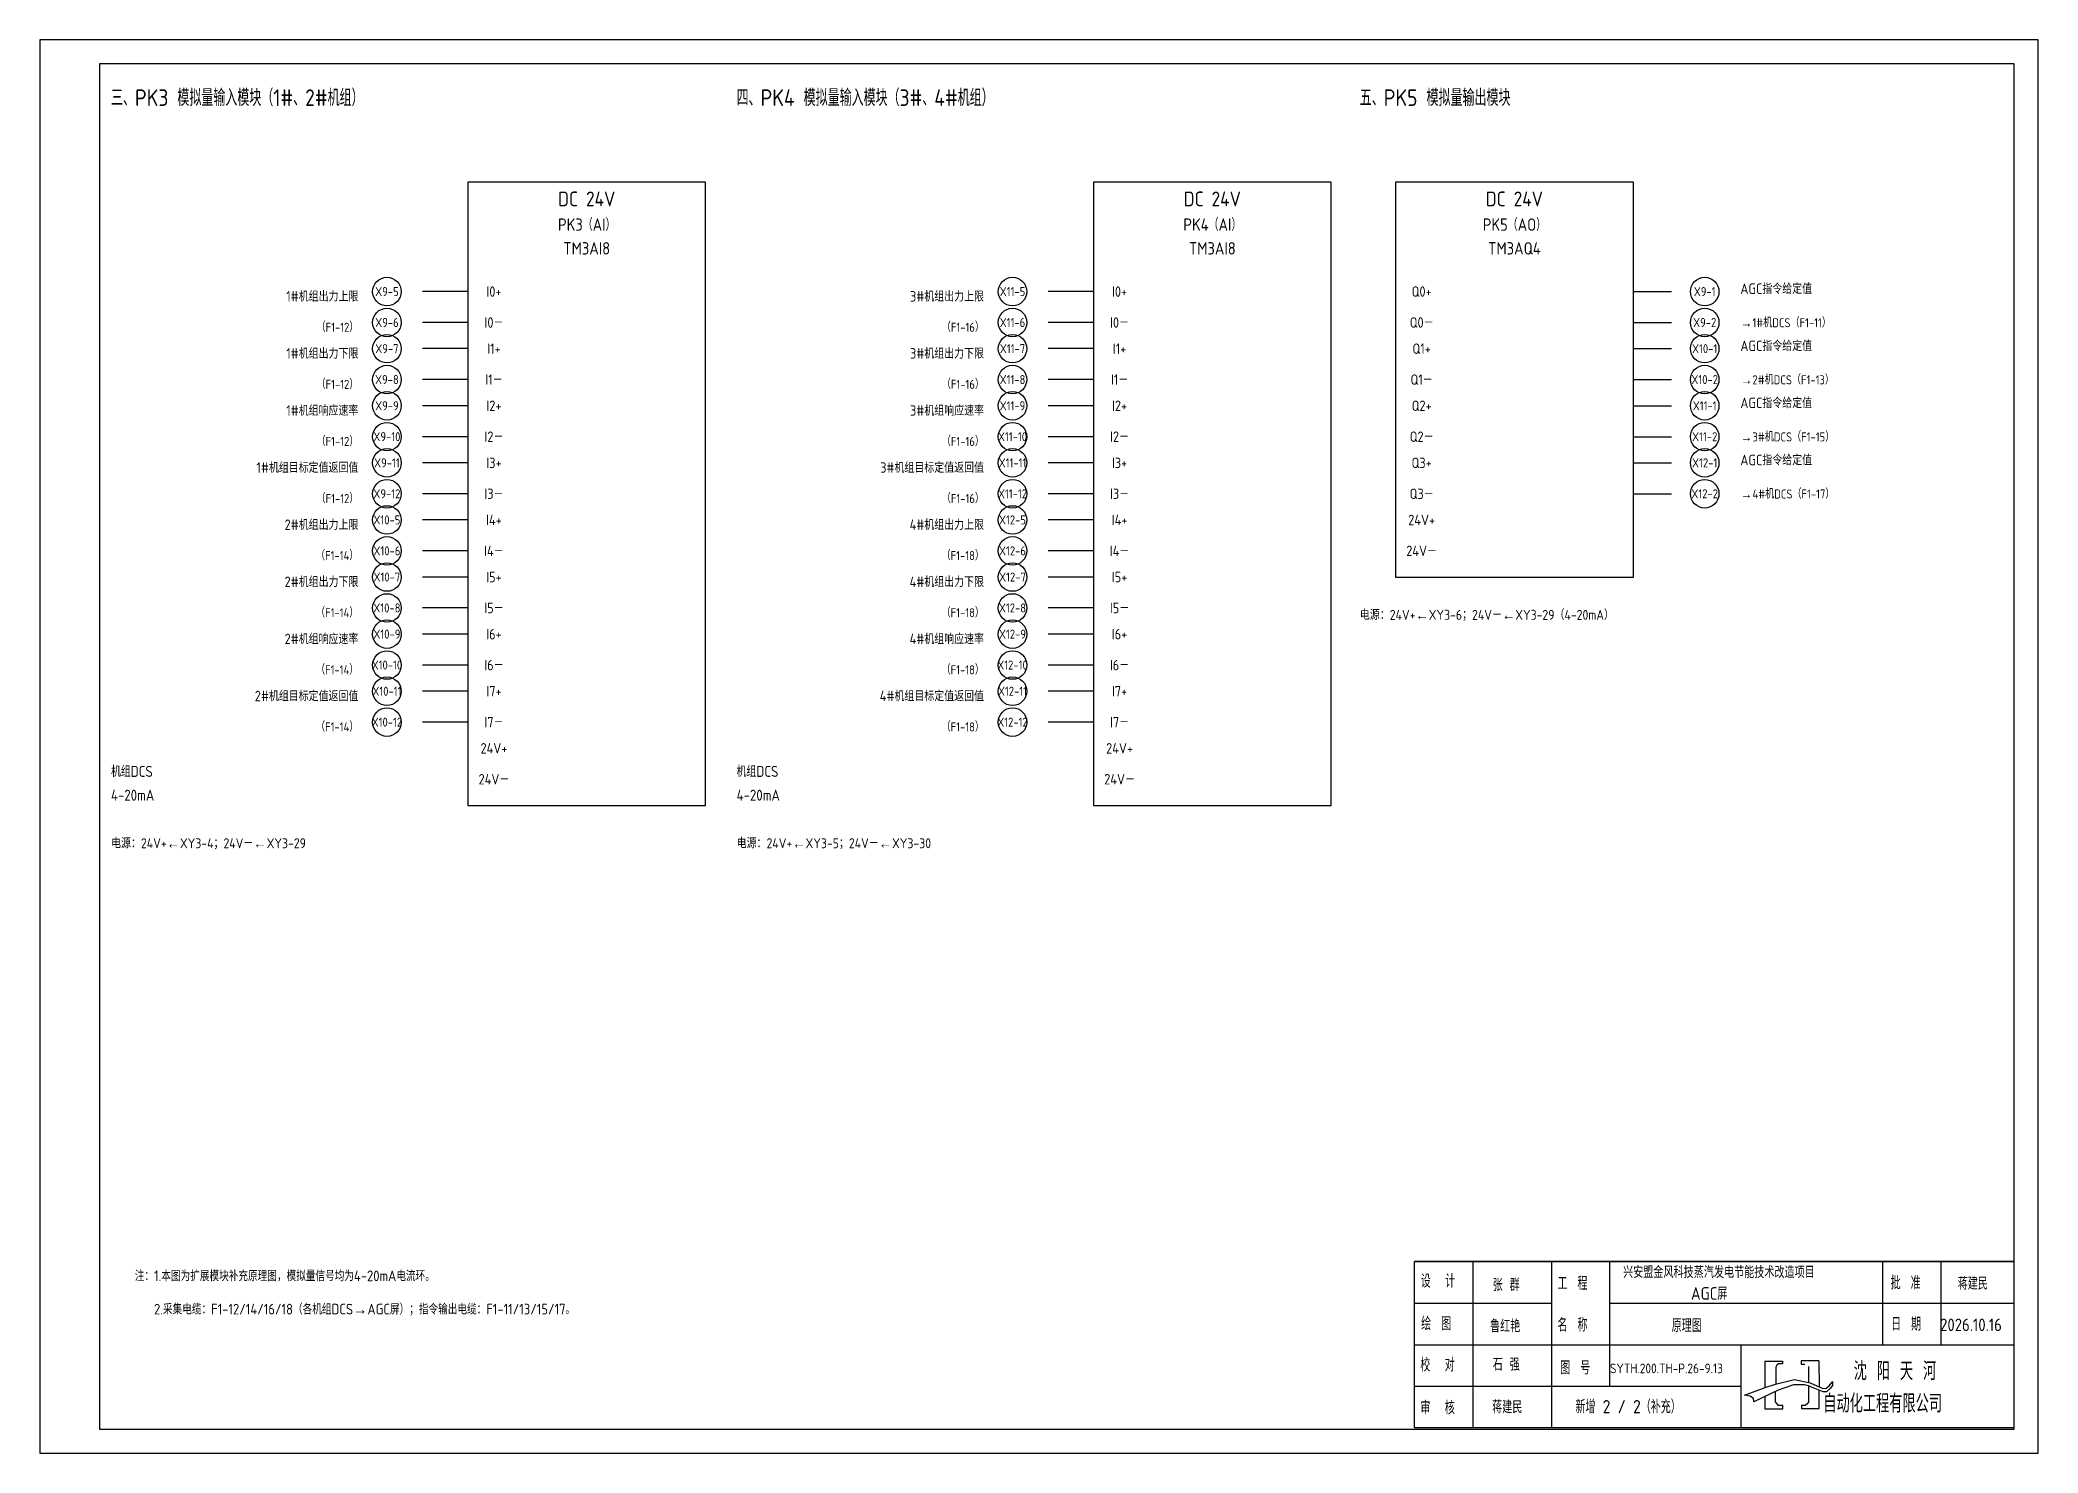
# Model space of a CAD drawing. Header units: metres. Extents: x 6010 to 7701, y 155 to 750.
# Drawn here: x 6861 to 7701, y 156 to 750 of the extents above; entities that cross this region are included whole.
import ezdxf
from ezdxf.enums import TextEntityAlignment as Align

# ---------------------------------------------------------------- set-up
doc = ezdxf.new("R2010")
doc.units = ezdxf.units.M
doc.layers.add('电缆线', color=7, linetype='Continuous')
doc.styles.get("Standard").update_dxf_attribs({"font": 'gbenor.shx', "bigfont": 'gbcbig.shx'})

msp = doc.modelspace()

# ---------------------------------------------------------------- texts
at = {"layer": '电缆线'}
for s, height, p in [('三、PK3 模拟量输入模块（1#、2#机组）', 7, (6891, 722)), ('四、PK4 模拟量输入模块（3#、4#机组）', 7, (7154, 722)), ('五、PK5 模拟量输出模块', 7, (7416, 722)), ('AGC指令给定值', 4.4, (7576, 643)), ('→1#机DCS（F1-11）', 3.8, (7576, 629)), ('AGC指令给定值', 4.4, (7576, 619)), ('→2#机DCS（F1-13）', 3.8, (7576, 605)), ('AGC指令给定值', 4.4, (7576, 595)), ('→3#机DCS（F1-15）', 3.8, (7576, 581)), ('AGC指令给定值', 4.4, (7576, 571)), ('→4#机DCS（F1-17）', 3.8, (7576, 557)), ('电源：24V+←XY3-6；24V－←XY3-29（4-20mA）', 4.2, (7416, 506)), ('机组DCS', 4.6, (6891, 440)), ('机组DCS', 4.6, (7154, 440)), ('4-20mA', 4.6, (6891, 430)), ('4-20mA', 4.6, (7154, 430)), ('电源：24V+←XY3-4；24V－←XY3-29', 4.2, (6891, 410)), ('电源：24V+←XY3-5；24V－←XY3-30', 4.2, (7154, 410)), ('注：1.本图为扩展模块补充原理图，模拟量信号均为4-20mA电流环。', 4.5, (6901, 228)), ('设  计', 5.6, (7441.63, 225.28)), ('张 群', 5.28, (7471.88, 223.82)), ('工\u3000程', 5.6, (7499.11, 224.31)), ('兴安盟金风科技蒸汽发电节能技术改造项目', 4.9896, (7526.7, 229.32)), ('批\u3000准', 5.6, (7639.16, 224.52)), ('蒋建民', 5.28, (7667.37, 224.42)), ('\u3000\u30002.采集电缆：F1-12/14/16/18（各机组DCS→AGC屏）；指令输出电缆：F1-11/13/15/17。', 4.5, (6901, 214)), ('AGC屏', 5.28, (7555.23, 220.21)), ('绘\u3000图', 5.6, (7441.79, 207.37)), ('鲁红艳', 5.28, (7470.78, 206.5)), ('名\u3000称', 5.6, (7499.11, 206.81)), ('原理图', 5.6, (7547.12, 206.56)), ('日\u3000期', 5.6, (7639.36, 207.19)), ('2026.10.16', 5.28, (7659.96, 207.02)), ('校  对', 5.6, (7441.44, 190.02)), ('石 强', 5.28, (7471.91, 190.35)), ('图\u3000号', 5.6, (7500.28, 188.79)), ('SYTH.200.TH-P.26-9.13', 4.05, (7521.18, 189.32)), ('沈 阳 天 河', 7.7, (7623.64, 186.37)), ('审  核', 5.6, (7441.47, 172)), ('蒋建民', 5.28, (7471.65, 172.47)), ('新增 2 / 2（补充）', 5.6, (7506.67, 172.45)), ('自动化工程有限公司', 7.7, (7610.87, 172.73))]:
    msp.add_text(s, height=height).set_placement(p)
for s, height, p in [('DC 24V', 6.2, (7091, 678)), ('DC 24V', 6.2, (7354, 678)), ('DC 24V', 6.2, (7481, 678)), ('PK3（AI）', 5.2, (7091, 668)), ('PK4（AI）', 5.2, (7354, 668)), ('PK5（AO）', 5.2, (7481, 668)), ('TM3AI8', 5.2, (7091, 658)), ('TM3AI8', 5.2, (7354, 658)), ('TM3AQ4', 5.2, (7481, 658))]:
    msp.add_text(s, height=height).set_placement(p, align=Align.BOTTOM_CENTER)
for s, height, p in [('1#机组出力上限', 4.4, (6995, 642)), ('3#机组出力上限', 4.4, (7258, 642)), ('（F1-12）', 3.8, (6995, 629)), ('（F1-16）', 3.8, (7258, 629)), ('1#机组出力下限', 4.4, (6995, 618)), ('3#机组出力下限', 4.4, (7258, 618)), ('（F1-12）', 3.8, (6995, 605)), ('（F1-16）', 3.8, (7258, 605)), ('1#机组响应速率', 4.4, (6995, 594)), ('3#机组响应速率', 4.4, (7258, 594)), ('（F1-12）', 3.8, (6995, 581)), ('（F1-16）', 3.8, (7258, 581)), ('1#机组目标定值返回值', 4.4, (6995, 570)), ('3#机组目标定值返回值', 4.4, (7258, 570)), ('（F1-12）', 3.8, (6995, 557)), ('（F1-16）', 3.8, (7258, 557)), ('2#机组出力上限', 4.4, (6995, 546)), ('4#机组出力上限', 4.4, (7258, 546)), ('（F1-14）', 3.8, (6995, 533)), ('（F1-18）', 3.8, (7258, 533)), ('2#机组出力下限', 4.4, (6995, 522)), ('4#机组出力下限', 4.4, (7258, 522)), ('（F1-14）', 3.8, (6995, 509)), ('（F1-18）', 3.8, (7258, 509)), ('2#机组响应速率', 4.4, (6995, 498)), ('4#机组响应速率', 4.4, (7258, 498)), ('（F1-14）', 3.8, (6995, 485)), ('（F1-18）', 3.8, (7258, 485)), ('2#机组目标定值返回值', 4.4, (6995, 474)), ('4#机组目标定值返回值', 4.4, (7258, 474)), ('（F1-14）', 3.8, (6995, 461)), ('（F1-18）', 3.8, (7258, 461))]:
    msp.add_text(s, height=height).set_placement(p, align=Align.MIDDLE_RIGHT)
for s, p in [('I0+', (7052, 644)), ('I0+', (7315, 644)), ('Q0+', (7442, 644)), ('I0－', (7052, 631)), ('I0－', (7315, 631)), ('Q0－', (7442, 631)), ('I1+', (7052, 620)), ('I1+', (7315, 620)), ('Q1+', (7442, 620)), ('I1－', (7052, 607)), ('I1－', (7315, 607)), ('Q1－', (7442, 607)), ('I2+', (7052, 596)), ('I2+', (7315, 596)), ('Q2+', (7442, 596)), ('I2－', (7052, 583)), ('I2－', (7315, 583)), ('Q2－', (7442, 583)), ('I3+', (7052, 572)), ('I3+', (7315, 572)), ('Q3+', (7442, 572)), ('I3－', (7052, 559)), ('I3－', (7315, 559)), ('Q3－', (7442, 559)), ('I4+', (7052, 548)), ('I4+', (7315, 548)), ('24V+', (7442, 548)), ('I4－', (7052, 535)), ('I4－', (7315, 535)), ('24V－', (7442, 535)), ('I5+', (7052, 524)), ('I5+', (7315, 524)), ('I5－', (7052, 511)), ('I5－', (7315, 511)), ('I6+', (7052, 500)), ('I6+', (7315, 500)), ('I6－', (7052, 487)), ('I6－', (7315, 487)), ('I7+', (7052, 476)), ('I7+', (7315, 476)), ('I7－', (7052, 463)), ('I7－', (7315, 463)), ('24V+', (7052, 452)), ('24V+', (7315, 452)), ('24V－', (7052, 439)), ('24V－', (7315, 439))]:
    msp.add_text(s, height=4.4).set_placement(p, align=Align.MIDDLE_CENTER)
for s, p in [('X9-5', (7007, 644)), ('X11-5', (7270, 644)), ('X9-1', (7561, 644)), ('X9-6', (7007, 631)), ('X11-6', (7270, 631)), ('X9-2', (7561, 631)), ('X9-7', (7007, 620)), ('X11-7', (7270, 620)), ('X10-1', (7561, 620)), ('X9-8', (7007, 607)), ('X11-8', (7270, 607)), ('X10-2', (7561, 607)), ('X9-9', (7007, 596)), ('X11-9', (7270, 596)), ('X11-1', (7561, 596)), ('X9-10', (7007, 583)), ('X11-10', (7270, 583)), ('X11-2', (7561, 583)), ('X9-11', (7007, 572)), ('X11-11', (7270, 572)), ('X12-1', (7561, 572)), ('X9-12', (7007, 559)), ('X11-12', (7270, 559)), ('X12-2', (7561, 559)), ('X10-5', (7007, 548)), ('X12-5', (7270, 548)), ('X10-6', (7007, 535)), ('X12-6', (7270, 535)), ('X10-7', (7007, 524)), ('X12-7', (7270, 524)), ('X10-8', (7007, 511)), ('X12-8', (7270, 511)), ('X10-9', (7007, 500)), ('X12-9', (7270, 500)), ('X10-10', (7007, 487)), ('X12-10', (7270, 487)), ('X10-11', (7007, 476)), ('X12-11', (7270, 476)), ('X10-12', (7007, 463)), ('X12-12', (7270, 463))]:
    msp.add_text(s, height=3.8, dxfattribs=at).set_placement(p, align=Align.MIDDLE_CENTER)

# ---------------------------------------------------------------- linework, layer by layer
for p, q in [((7691, 236.29), (7439, 236.29)), ((7439, 236.29), (7691, 236.29)), ((7439, 166.29), (7439, 236.29)), ((7463.49, 236.29), (7463.49, 166.29)), ((7496.53, 236.29), (7496.53, 166.29)), ((7521.01, 236.29), (7521.01, 183.79)), ((7635.8, 236.29), (7635.8, 201.29)), ((7660.28, 236.29), (7660.28, 201.29)), ((7691, 236.29), (7691, 166.29)), ((7691, 236.29), (7691, 201.29)), ((7439, 218.79), (7496.53, 218.79)), ((7521.01, 218.79), (7691, 218.79)), ((7439, 201.29), (7691, 201.29)), ((7576.22, 201.29), (7576.22, 166.29)), ((7586.32, 194.39), (7586.32, 183.29)), ((7586.32, 194.39), (7593.73, 194.39)), ((7592.08, 193.24), (7591.29, 192.65)), ((7593.73, 193.24), (7592.08, 193.24)), ((7592.08, 193.24), (7592.08, 193.24)), ((7593.73, 194.39), (7593.73, 193.24)), ((7609.05, 194.46), (7601.49, 194.46)), ((7601.49, 194.46), (7601.49, 193.12)), ((7609.05, 194.46), (7609.08, 183.62)), ((7590.78, 184.71), (7598.74, 186.64)), ((7591.29, 192.65), (7590.84, 191.92)), ((7590.84, 191.92), (7590.84, 191.92)), ((7590.84, 191.92), (7590.84, 184.73)), ((7598.74, 186.64), (7605.34, 185.34)), ((7601.49, 193.12), (7603.13, 193.12)), ((7604.62, 192.13), (7604.62, 185.49)), ((7605.34, 185.34), (7610.6, 182.91)), ((7613.33, 183.99), (7614.59, 185.62)), ((7614.59, 185.62), (7614.72, 185.78)), ((7614.72, 185.78), (7614.72, 184.12)), ((7576.22, 183.79), (7439, 183.79)), ((7577.78, 180.07), (7586.36, 183.3)), ((7580.13, 179.71), (7577.78, 180.07)), ((7581.58, 178.74), (7580.13, 179.71)), ((7581.62, 177.27), (7581.58, 178.74)), ((7591.88, 182.2), (7581.62, 177.27)), ((7586.28, 179.51), (7586.28, 174.41)), ((7586.36, 183.3), (7590.78, 184.71)), ((7590.73, 177.29), (7590.74, 181.65)), ((7591.5, 176.42), (7590.73, 177.29)), ((7592.04, 175.81), (7591.5, 176.42)), ((7598.3, 184.39), (7591.88, 182.2)), ((7603, 184.39), (7598.3, 184.39)), ((7604.63, 184.02), (7603, 184.39)), ((7604.63, 177.11), (7603.88, 176.31)), ((7606.64, 183.2), (7604.63, 184.02)), ((7604.63, 184.02), (7604.63, 177.11)), ((7610.77, 181.52), (7606.64, 183.2)), ((7609.07, 174.54), (7609.07, 182.21)), ((7610.6, 182.91), (7612.1, 182.98)), ((7612.2, 181.52), (7610.77, 181.52)), ((7612.1, 182.98), (7613.33, 183.99)), ((7613.8, 182.9), (7612.2, 181.52)), ((7614.72, 184.12), (7613.8, 182.9)), ((7586.28, 174.41), (7593.86, 174.41)), ((7593.86, 175.81), (7592.04, 175.81)), ((7593.86, 174.41), (7593.86, 175.81)), ((7603.3, 175.7), (7601.71, 175.7)), ((7601.71, 175.7), (7601.71, 174.54)), ((7601.71, 174.54), (7609.07, 174.54)), ((7603.88, 176.31), (7603.3, 175.7)), ((7691, 166.29), (7439, 166.29)), ((7691, 166.29), (7439, 166.29))]:
    msp.add_line(p, q)
for points in [[(6861.14, 155.76), (7701.14, 155.76), (7701.14, 749.76), (6861.14, 749.76)], [(6886.14, 165.76), (7691.14, 165.76), (7691.14, 739.76), (6886.14, 739.76)], [(7041, 428), (7141, 428), (7141, 690), (7041, 690)], [(7304, 428), (7404, 428), (7404, 690), (7304, 690)], [(7431, 524), (7531, 524), (7531, 690), (7431, 690)]]:
    msp.add_lwpolyline(points, close=True)
at = {"layer": '电缆线'}
for p, q in [((7041, 644), (7022, 644)), ((7304, 644), (7285, 644)), ((7531, 644), (7547, 644)), ((7041, 631), (7022, 631)), ((7304, 631), (7285, 631)), ((7531, 631), (7547, 631)), ((7041, 620), (7022, 620)), ((7304, 620), (7285, 620)), ((7531, 620), (7547, 620)), ((7041, 607), (7022, 607)), ((7304, 607), (7285, 607)), ((7531, 607), (7547, 607)), ((7041, 596), (7022, 596)), ((7304, 596), (7285, 596)), ((7531, 596), (7547, 596)), ((7041, 583), (7022, 583)), ((7304, 583), (7285, 583)), ((7531, 583), (7547, 583)), ((7041, 572), (7022, 572)), ((7304, 572), (7285, 572)), ((7531, 572), (7547, 572)), ((7041, 559), (7022, 559)), ((7304, 559), (7285, 559)), ((7531, 559), (7547, 559)), ((7041, 548), (7022, 548)), ((7304, 548), (7285, 548)), ((7041, 535), (7022, 535)), ((7304, 535), (7285, 535)), ((7041, 524), (7022, 524)), ((7304, 524), (7285, 524)), ((7041, 511), (7022, 511)), ((7304, 511), (7285, 511)), ((7041, 500), (7022, 500)), ((7304, 500), (7285, 500)), ((7041, 487), (7022, 487)), ((7304, 487), (7285, 487)), ((7041, 476), (7022, 476)), ((7304, 476), (7285, 476)), ((7041, 463), (7022, 463)), ((7304, 463), (7285, 463))]:
    msp.add_line(p, q, dxfattribs=at)
for centre in [(7007, 644), (7270, 644), (7561, 644), (7007, 631), (7270, 631), (7561, 631), (7007, 620), (7270, 620), (7561, 620), (7007, 607), (7270, 607), (7561, 607), (7007, 596), (7270, 596), (7561, 596), (7007, 583), (7270, 583), (7561, 583), (7007, 572), (7270, 572), (7561, 572), (7007, 559), (7270, 559), (7561, 559), (7007, 548), (7270, 548), (7007, 535), (7270, 535), (7007, 524), (7270, 524), (7007, 511), (7270, 511), (7007, 500), (7270, 500), (7007, 487), (7270, 487), (7007, 476), (7270, 476), (7007, 463), (7270, 463)]:
    msp.add_circle(centre, 6, dxfattribs=at)

msp.set_redraw_order([(e.dxf.handle, doc.entitydb.next_handle()) for e in msp.query("TEXT MTEXT ATTDEF DIMENSION ARC_DIMENSION")])  # texts and dimensions are drawn at this point

doc.saveas('drawing.dxf')
